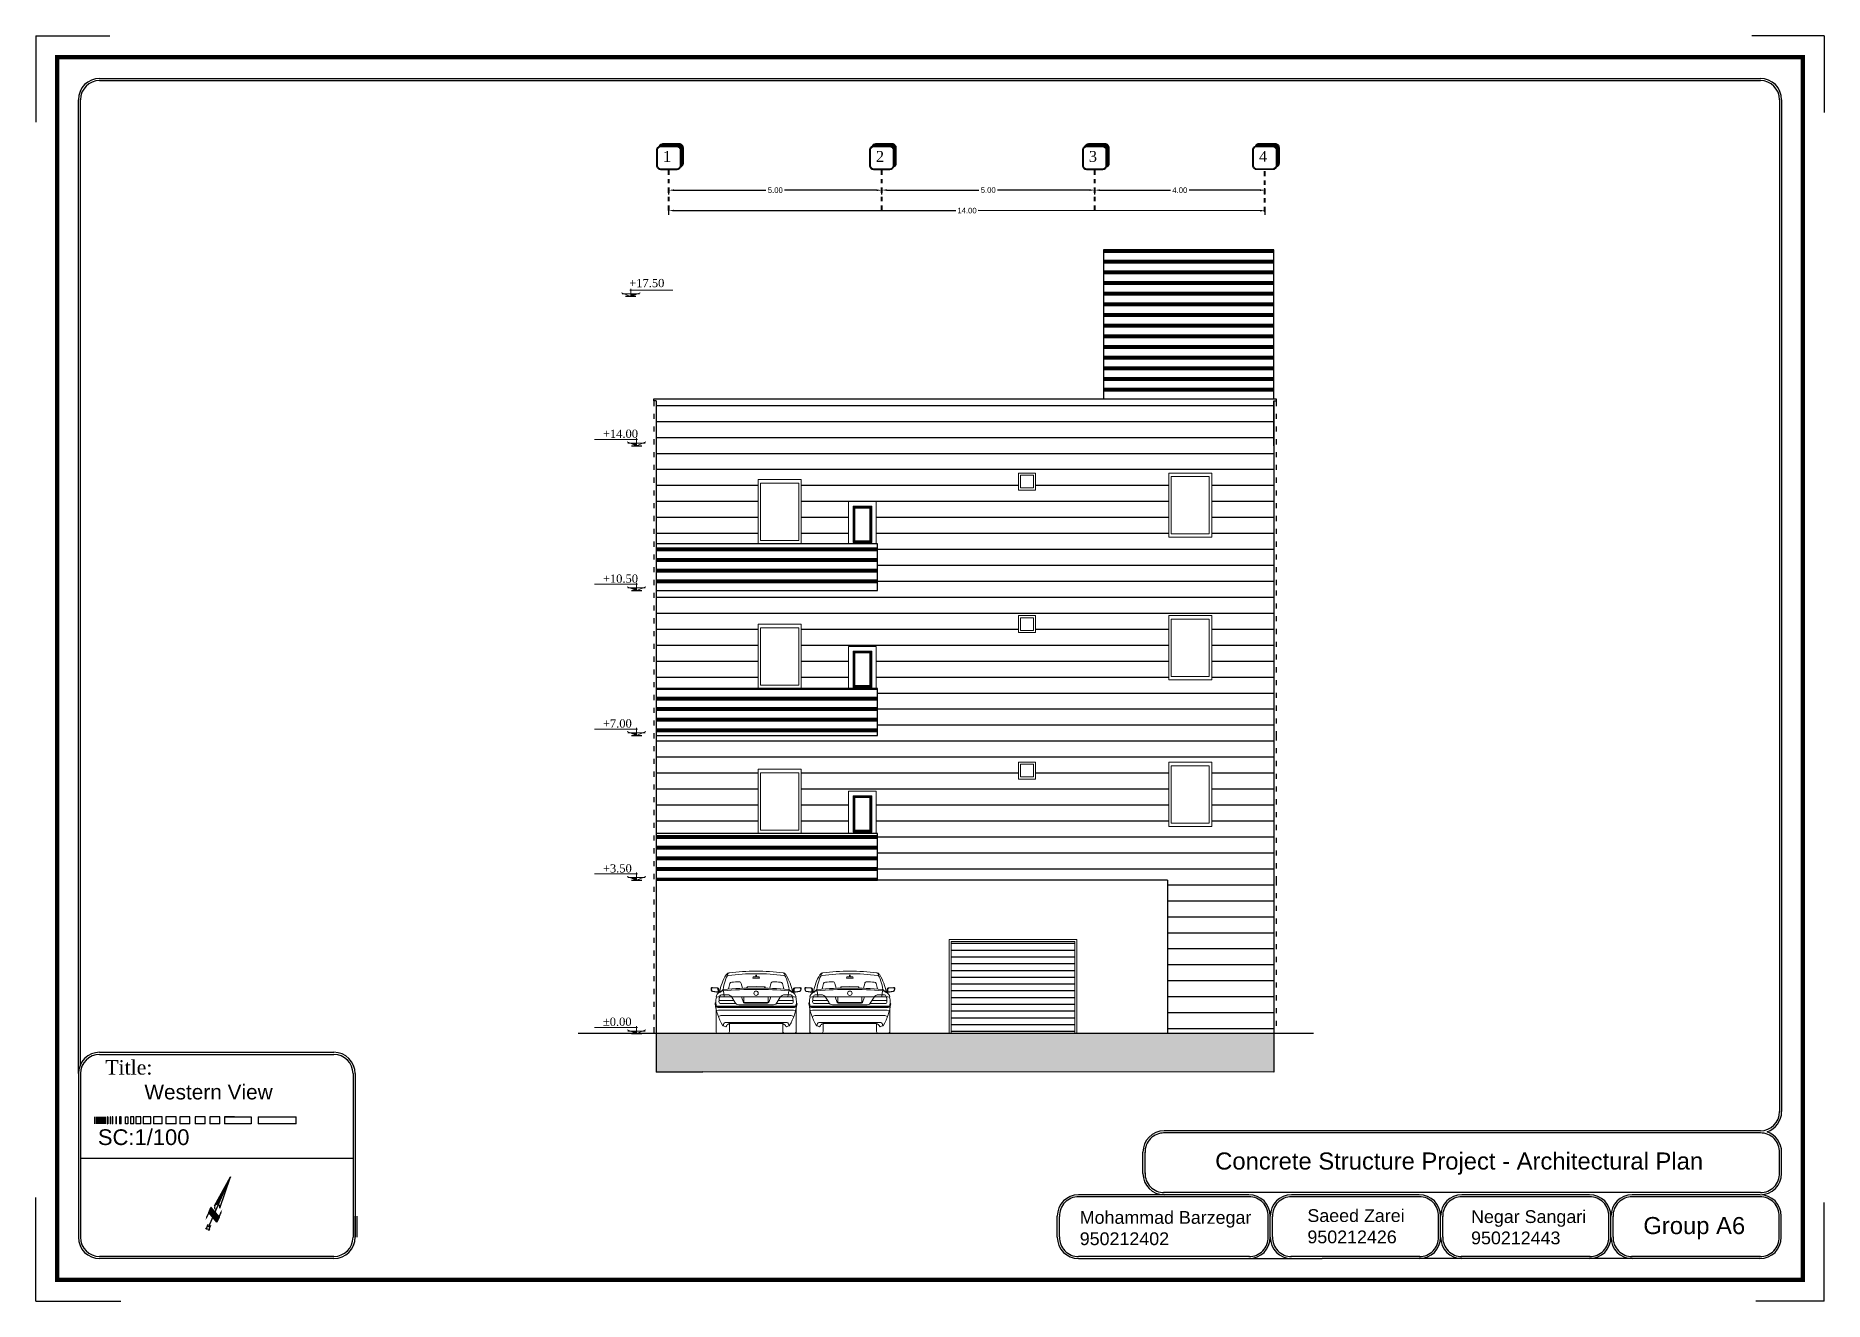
# Model space of a CAD drawing. Header units: metres. Extents: x -1655 to 449, y 40 to 361.
# Drawn here: x 377.55 to 419.55, y 40.48 to 70.18 of the extents above; entities that cross this region are included whole.
import ezdxf

# ---------------------------------------------------------------- set-up
doc = ezdxf.new("R2010")
doc.units = ezdxf.units.M
doc.header["$MEASUREMENT"] = 0
for name, pattern in [('ACAD_ISO03W100', [30, 12, -18]), ('ACAD_ISO10W100', [18, 12, -3, 0, -3]), ('DASHDOT', [1, 0.5, -0.25, 0, -0.25])]:
    doc.linetypes.add(name, pattern=pattern)
for name, color, linetype in [('2', 2, 'Continuous'), ('hatch', 8, 'Continuous'), ('rigidity', 3, 'Continuous'), ('TEXT', 3, 'Continuous')]:
    doc.layers.add(name, color=color, linetype=linetype)
for name, color, linetype, lineweight in [('dimention', 2, 'Continuous', 13), ('Layer1', 1, 'Continuous', 40), ('Layer3', 144, 'Continuous', 15), ('Layer4', 252, 'Continuous', 25), ('Layer5', 31, 'Continuous', 9)]:
    doc.layers.add(name, color=color, linetype=linetype, lineweight=lineweight)
doc.styles.get("Standard").update_dxf_attribs({"font": 'arial.ttf'})
doc.styles.add('style1', font='arial.ttf')
doc.styles.add('TIMES NEW ROMAN', font='times.ttf', dxfattribs={"height": 0.2})
doc.dimstyles.new('sitting', dxfattribs={"dimtxt": 0.13, "dimasz": 0.12, "dimexe": 0.05, "dimexo": 0.05, "dimgap": 0.05, "dimtad": 0, "dimzin": 0, "dimdsep": 46, "dimtxsty": 'style1', "dimcen": 0, "dimazin": 0, "dimtm": 1e-09, "dimtfac": 1, "dimtofl": 0, "dimtmove": 1, "dimatfit": 3, "dimldrblk": 'DOT', "dimfxl": 0.1, "dimfxlon": 1, "dimtolj": 1, "dimtzin": 0, "dimarcsym": 0})

msp = doc.modelspace()

# ---------------------------------------------------------------- texts
at = {"color": 6, "insert": (380.104, 45.561), "char_height": 0.34965, "attachment_point": 1}
msp.add_mtext_dynamic_manual_height_columns('Western View', width=8.88861, gutter_width=1.25, heights=[0], dxfattribs=at)
at = {"layer": 'TEXT', "color": 9, "true_color": 0xc7c8ca, "char_height": 0.256, "attachment_point": 3, "rotation": 0.0088, "style": 'TIMES NEW ROMAN'}
for s, insert in [('1', (392.475, 67.472)), ('2', (397.475, 67.472)), ('3', (402.475, 67.472)), ('4', (406.472, 67.474))]:
    msp.add_mtext_dynamic_manual_height_columns(s, width=0.30135, gutter_width=12.5, heights=[0], dxfattribs=dict(at, insert=insert))
at = {"layer": 'TEXT', "ltscale": 0.2, "char_height": 0.2697, "width": 1.95401}
for s, insert, attachment_point in [('{\\fTimes New Roman|b0|i0|c0|p18;\\H0.72x;+17.50}', (392.315, 64.271), 9), ('{\\fTimes New Roman|b0|i0|c0|p18;\\H0.72x;+14.00}', (390.871, 60.734), 7), ('{\\fTimes New Roman|b0|i0|c0|p18;\\H0.72x;+10.50}', (390.871, 57.334), 7), ('{\\fTimes New Roman|b0|i0|c0|p18;\\H0.72x;+7.00}', (390.871, 53.934), 7), ('{\\fTimes New Roman|b0|i0|c0|p18;\\H0.72x;+3.50}', (390.871, 50.534), 7), ('{\\fTimes New Roman|b0|i0|c0|p18;\\H0.72x;%%P0.00}', (390.871, 46.934), 7)]:
    msp.add_mtext(s, dxfattribs=dict(at, insert=insert, attachment_point=attachment_point))

# ---------------------------------------------------------------- blocks, each defined once
blk = doc.blocks.new('wq')
at = {"layer": '2', "ltscale": 0.1}
for points in [[(2621.03, 1874.02, 1), (2620.96, 1874.02, 1)], [(2621.06, 1874.19, 1), (2621.1, 1874.19, 1)], [(2621.2, 1874.02, 1), (2621.13, 1874.02, 1)]]:
    blk.add_hatch(color=256, dxfattribs=at).paths.add_polyline_path(points)
at = {"color": 2}
for p, q in [((2620.91, 1875.48), (2621.08, 1877.49)), ((2621.04, 1875.64), (2621.06, 1877.21)), ((2621.08, 1877.49), (2621.06, 1875.64)), ((2621.25, 1875.48), (2621.08, 1877.49)), ((2620.97, 1875.6), (2620.98, 1876.27)), ((2621.03, 1876.92), (2621, 1875.63)), ((2620.95, 1875.88), (2620.95, 1875.56))]:
    blk.add_line(p, q, dxfattribs=at)
at = {"color": 3}
for p, q in [((2621, 1874.02), (2621, 1874.31)), ((2621.16, 1874.02), (2621.16, 1874.31))]:
    blk.add_line(p, q, dxfattribs=at)
at = {"color": 2}
blk.add_arc((2621.08, 1875.48), 0.168, 0, 270, dxfattribs=at)
at = {"layer": '2', "ltscale": 0.1}
blk.add_line((2621.08, 1874.19), (2621.08, 1877.49), dxfattribs=at)
at = {"layer": '2', "color": 4, "ltscale": 0.1}
for p, q in [((2620.74, 1875.31), (2621.42, 1874.97)), ((2620.74, 1874.97), (2620.74, 1875.31)), ((2620.79, 1875.28), (2620.74, 1875.23)), ((2620.83, 1875.27), (2620.74, 1875.18)), ((2620.81, 1875.27), (2620.74, 1875.21)), ((2620.84, 1875.26), (2620.74, 1875.16)), ((2620.86, 1875.25), (2620.74, 1875.14)), ((2620.87, 1875.24), (2620.74, 1875.11)), ((2620.89, 1875.23), (2620.74, 1875.09)), ((2620.91, 1875.23), (2620.74, 1875.07)), ((2620.92, 1875.22), (2620.74, 1875.04)), ((2620.94, 1875.21), (2620.74, 1875.02)), ((2620.97, 1875.2), (2620.74, 1874.97)), ((2620.95, 1875.2), (2620.74, 1874.99)), ((2621.42, 1874.64), (2620.74, 1874.97)), ((2620.74, 1874.97), (2620.74, 1874.64)), ((2620.98, 1875.19), (2620.76, 1874.96)), ((2621, 1875.18), (2620.78, 1874.96)), ((2621.02, 1875.17), (2620.79, 1874.95)), ((2621.03, 1875.16), (2620.81, 1874.94)), ((2621.05, 1875.16), (2620.82, 1874.93)), ((2621.06, 1875.15), (2620.84, 1874.92)), ((2621.08, 1875.14), (2620.86, 1874.92)), ((2621.1, 1875.13), (2620.87, 1874.91)), ((2621.11, 1875.12), (2620.89, 1874.9)), ((2621.13, 1875.12), (2620.9, 1874.89)), ((2621.14, 1875.11), (2620.92, 1874.88)), ((2621.16, 1875.1), (2620.93, 1874.88)), ((2621.17, 1875.09), (2620.95, 1874.87)), ((2621.19, 1875.08), (2620.97, 1874.86)), ((2621.21, 1875.08), (2620.98, 1874.85)), ((2621.22, 1875.07), (2621, 1874.84)), ((2621.24, 1875.06), (2621.01, 1874.84)), ((2621.25, 1875.05), (2621.03, 1874.83)), ((2621.27, 1875.04), (2621.05, 1874.82)), ((2621.29, 1875.04), (2621.06, 1874.81)), ((2621.08, 1875.14), (2621.08, 1875.14)), ((2621.08, 1875.14), (2621.08, 1874.8)), ((2621.3, 1875.03), (2621.08, 1874.8)), ((2621.32, 1875.02), (2621.09, 1874.8)), ((2621.33, 1875.01), (2621.11, 1874.79)), ((2621.35, 1875.01), (2621.12, 1874.78)), ((2621.36, 1875), (2621.14, 1874.77)), ((2621.38, 1874.99), (2621.16, 1874.77)), ((2621.4, 1874.98), (2621.17, 1874.76)), ((2621.41, 1874.97), (2621.19, 1874.75)), ((2621.42, 1874.95), (2621.2, 1874.74)), ((2621.42, 1874.93), (2621.22, 1874.73)), ((2621.42, 1874.91), (2621.24, 1874.73)), ((2621.42, 1874.88), (2621.25, 1874.72)), ((2621.42, 1874.86), (2621.27, 1874.71)), ((2621.42, 1874.97), (2621.42, 1875.31)), ((2621.42, 1874.97), (2621.42, 1874.64)), ((2621.42, 1874.83), (2621.28, 1874.7)), ((2621.42, 1874.81), (2621.3, 1874.69)), ((2621.42, 1874.79), (2621.32, 1874.69)), ((2621.42, 1874.76), (2621.33, 1874.68)), ((2621.42, 1874.74), (2621.35, 1874.67)), ((2621.42, 1874.72), (2621.36, 1874.66)), ((2621.42, 1874.69), (2621.38, 1874.65)), ((2621.42, 1874.67), (2621.39, 1874.65)), ((2621.42, 1874.64), (2621.41, 1874.64))]:
    blk.add_line(p, q, dxfattribs=at)
at = {"layer": '2', "color": 2, "ltscale": 0.1}
for p, q in [((2620.75, 1875.31), (2620.74, 1875.3)), ((2620.76, 1875.3), (2620.74, 1875.28)), ((2620.78, 1875.29), (2620.74, 1875.26))]:
    blk.add_line(p, q, dxfattribs=at)
at = {"layer": '2', "ltscale": 0.1}
for centre, radius in [((2621, 1874.02), 0.0339), ((2621.08, 1874.19), 0.0231), ((2621.16, 1874.02), 0.0339)]:
    blk.add_circle(centre, radius, dxfattribs=at)
at = {"layer": '2', "color": 4, "ltscale": 0.1}
for points in [[(2621.37, 1875.17), (2621.47, 1875.17), (2621.42, 1875.48)], [(2620.79, 1874.77), (2620.69, 1874.77), (2620.74, 1874.47)]]:
    blk.add_solid(points, dxfattribs=at)
blk = doc.blocks.new('kadr behi')
at = {"layer": 'Layer4'}
h = blk.add_hatch(dxfattribs=at)
h.set_pattern_fill('ANSI31', color=256, scale=0.003057, style=0)
h.set_pattern_definition([(45, (4632.100107, 792.904736), (-0.00686302831, 0.00686302831), [])])
h.paths.add_polyline_path([(5022.921, 1987.098), (5022.926, 1987.098), (5022.926, 1987.262), (5022.921, 1987.262)])
for p, q in [((5021.237, 2012.631), (5021.237, 2010.601)), ((5021.237, 2012.631), (5022.978, 2012.631)), ((5063.237, 2012.631), (5061.539, 2012.631)), ((5063.237, 2012.631), (5063.237, 2010.833)), ((5022.737, 2011.631), (5061.737, 2011.631)), ((5022.737, 2011.581), (5061.737, 2011.581)), ((5022.237, 1988.273), (5022.237, 2011.131)), ((5022.287, 1988.491), (5022.287, 2011.131)), ((5062.187, 2011.131), (5062.187, 1987.381)), ((5062.237, 2011.131), (5062.237, 1987.381)), ((5022.737, 1988.773), (5028.237, 1988.773)), ((5022.737, 1988.723), (5028.237, 1988.723)), ((5022.237, 1988.273), (5022.237, 1984.431)), ((5022.287, 1988.273), (5022.287, 1984.431)), ((5028.687, 1988.273), (5028.687, 1984.431)), ((5028.737, 1988.273), (5028.737, 1984.431)), ((5022.614, 1987.262), (5022.614, 1987.098)), ((5022.653, 1987.262), (5022.653, 1987.098)), ((5022.677, 1987.262), (5022.677, 1987.098)), ((5022.696, 1987.262), (5022.696, 1987.098)), ((5022.709, 1987.262), (5022.709, 1987.098)), ((5022.718, 1987.26), (5022.718, 1987.096)), ((5022.726, 1987.262), (5022.726, 1987.098)), ((5022.73, 1987.262), (5022.73, 1987.098)), ((5022.736, 1987.262), (5022.736, 1987.098)), ((5022.74, 1987.262), (5022.74, 1987.098)), ((5022.744, 1987.262), (5022.744, 1987.098)), ((5022.747, 1987.262), (5022.747, 1987.098)), ((5022.749, 1987.262), (5022.749, 1987.098)), ((5022.751, 1987.262), (5022.751, 1987.098)), ((5022.753, 1987.262), (5022.753, 1987.098)), ((5022.755, 1987.262), (5022.755, 1987.098)), ((5022.756, 1987.262), (5022.756, 1987.098)), ((5022.757, 1987.262), (5022.757, 1987.098)), ((5022.758, 1987.262), (5022.758, 1987.098)), ((5022.76, 1987.262), (5022.76, 1987.098)), ((5022.761, 1987.262), (5022.761, 1987.098)), ((5022.763, 1987.262), (5022.763, 1987.098)), ((5022.764, 1987.262), (5022.764, 1987.098)), ((5022.766, 1987.262), (5022.766, 1987.098)), ((5022.768, 1987.262), (5022.768, 1987.098)), ((5022.769, 1987.262), (5022.769, 1987.098)), ((5022.771, 1987.262), (5022.771, 1987.098)), ((5022.772, 1987.262), (5022.772, 1987.098)), ((5022.774, 1987.262), (5022.774, 1987.098)), ((5022.774, 1987.262), (5022.774, 1987.098)), ((5022.776, 1987.262), (5022.776, 1987.098)), ((5022.777, 1987.262), (5022.777, 1987.098)), ((5022.779, 1987.262), (5022.779, 1987.098)), ((5022.782, 1987.262), (5022.782, 1987.098)), ((5022.784, 1987.262), (5022.784, 1987.098)), ((5022.787, 1987.262), (5022.787, 1987.098)), ((5022.791, 1987.262), (5022.791, 1987.098)), ((5022.795, 1987.262), (5022.795, 1987.098)), ((5022.802, 1987.262), (5022.802, 1987.098)), ((5022.811, 1987.262), (5022.811, 1987.098)), ((5022.819, 1987.262), (5022.819, 1987.098)), ((5022.829, 1987.262), (5022.829, 1987.098)), ((5022.846, 1987.262), (5022.846, 1987.098)), ((5022.859, 1987.262), (5022.859, 1987.098)), ((5022.878, 1987.262), (5022.878, 1987.098)), ((5022.926, 1987.262), (5022.926, 1987.098)), ((5022.995, 1987.098), (5022.984, 1987.098)), ((5023.044, 1987.098), (5023.033, 1987.098)), ((5023.13, 1987.098), (5023.114, 1987.098)), ((5023.241, 1987.098), (5023.205, 1987.098)), ((5023.399, 1987.098), (5023.346, 1987.098)), ((5023.54, 1987.098), (5023.458, 1987.098)), ((5023.707, 1987.098), (5023.59, 1987.098)), ((5023.941, 1987.098), (5023.758, 1987.098)), ((5024.206, 1987.098), (5024.002, 1987.098)), ((5024.532, 1987.098), (5024.295, 1987.098)), ((5024.856, 1987.098), (5024.62, 1987.098)), ((5025.218, 1987.098), (5024.982, 1987.098)), ((5025.558, 1987.098), (5025.321, 1987.098)), ((5025.558, 1987.098), (5025.558, 1987.262)), ((5025.668, 1987.262), (5026.294, 1987.262)), ((5026.294, 1987.098), (5025.668, 1987.098)), ((5026.202, 1987.262), (5026.294, 1987.262)), ((5026.294, 1987.262), (5026.294, 1987.098)), ((5026.459, 1987.262), (5027.353, 1987.262)), ((5026.459, 1987.262), (5027.353, 1987.262)), ((5026.459, 1987.262), (5026.459, 1987.098)), ((5027.353, 1987.098), (5026.459, 1987.098)), ((5027.353, 1987.098), (5027.353, 1987.262)), ((5061.737, 1986.881), (5047.723, 1986.881)), ((5061.737, 1986.931), (5047.737, 1986.931)), ((5028.687, 1986.282), (5022.287, 1986.282)), ((5047.237, 1985.931), (5047.237, 1986.431)), ((5047.287, 1985.931), (5047.287, 1986.431)), ((5062.187, 1985.931), (5062.187, 1986.431)), ((5062.237, 1985.931), (5062.237, 1986.431)), ((5021.237, 1982.931), (5021.237, 1985.369)), ((5049.728, 1985.431), (5045.727, 1985.431)), ((5049.741, 1985.381), (5045.727, 1985.381)), ((5061.737, 1985.481), (5047.723, 1985.481)), ((5053.741, 1985.381), (5050.714, 1985.381)), ((5053.728, 1985.431), (5050.728, 1985.431)), ((5057.741, 1985.381), (5054.714, 1985.381)), ((5057.728, 1985.431), (5054.728, 1985.431)), ((5061.741, 1985.381), (5058.714, 1985.381)), ((5061.728, 1985.431), (5058.728, 1985.431)), ((5028.737, 1984.431), (5028.737, 1984.931)), ((5028.787, 1984.431), (5028.787, 1984.931)), ((5045.227, 1984.431), (5045.227, 1984.931)), ((5045.277, 1984.441), (5045.277, 1984.921)), ((5050.178, 1984.431), (5050.178, 1984.931)), ((5050.228, 1984.431), (5050.228, 1984.931)), ((5050.278, 1984.431), (5050.278, 1984.931)), ((5054.178, 1984.431), (5054.178, 1984.931)), ((5054.228, 1984.431), (5054.228, 1984.931)), ((5054.278, 1984.431), (5054.278, 1984.931)), ((5058.178, 1984.431), (5058.178, 1984.931)), ((5058.228, 1984.431), (5058.228, 1984.931)), ((5058.278, 1984.431), (5058.278, 1984.931)), ((5062.178, 1984.431), (5062.178, 1984.931)), ((5062.228, 1984.431), (5062.228, 1984.931)), ((5063.237, 1982.931), (5063.237, 1985.245)), ((5028.237, 1983.981), (5022.737, 1983.981)), ((5028.237, 1983.931), (5022.737, 1983.931)), ((5049.741, 1983.981), (5045.727, 1983.981)), ((5045.727, 1983.931), (5050.499, 1983.931)), ((5050.499, 1983.931), (5051.45, 1983.931)), ((5053.741, 1983.981), (5050.714, 1983.981)), ((5058.803, 1983.931), (5051.45, 1983.931)), ((5057.741, 1983.981), (5054.714, 1983.981)), ((5061.728, 1983.931), (5055.582, 1983.931)), ((5061.741, 1983.981), (5058.714, 1983.981)), ((5063.237, 1982.931), (5063.237, 1983.931)), ((5021.237, 1982.931), (5023.237, 1982.931)), ((5063.237, 1982.931), (5061.632, 1982.931))]:
    blk.add_line(p, q, dxfattribs=at)
at = {"layer": 'Layer4', "const_width": 0.1}
blk.add_lwpolyline([(5021.737, 2012.131), (5062.737, 2012.131), (5062.737, 1983.431), (5021.737, 1983.431)], close=True, dxfattribs=at)
at = {"layer": 'Layer4'}
blk.add_lwpolyline([(5022.926, 1987.262), (5022.921, 1987.262), (5022.921, 1987.098), (5022.926, 1987.098)], close=True, dxfattribs=at)
for points in [[(5022.995, 1987.098), (5022.995, 1987.262), (5022.984, 1987.262), (5022.984, 1987.098)], [(5023.044, 1987.098), (5023.044, 1987.262), (5023.033, 1987.262), (5023.033, 1987.098)], [(5023.13, 1987.098), (5023.13, 1987.262), (5023.114, 1987.262), (5023.114, 1987.098)], [(5023.241, 1987.098), (5023.241, 1987.262), (5023.205, 1987.262), (5023.205, 1987.098)], [(5023.346, 1987.098), (5023.346, 1987.262), (5023.399, 1987.262), (5023.399, 1987.098)], [(5023.54, 1987.098), (5023.54, 1987.262), (5023.458, 1987.262), (5023.458, 1987.098)], [(5023.707, 1987.098), (5023.707, 1987.262), (5023.59, 1987.262), (5023.59, 1987.098)], [(5023.941, 1987.098), (5023.941, 1987.262), (5023.758, 1987.262), (5023.758, 1987.098)], [(5024.206, 1987.098), (5024.206, 1987.262), (5024.002, 1987.262), (5024.002, 1987.098)], [(5024.532, 1987.098), (5024.532, 1987.262), (5024.295, 1987.262), (5024.295, 1987.098)], [(5024.856, 1987.098), (5024.856, 1987.262), (5024.62, 1987.262), (5024.62, 1987.098)], [(5025.218, 1987.098), (5025.218, 1987.262), (5024.982, 1987.262), (5024.982, 1987.098)], [(5025.558, 1987.262), (5025.321, 1987.262), (5025.321, 1987.098)], [(5025.904, 1987.262), (5025.668, 1987.262), (5025.668, 1987.098)]]:
    blk.add_lwpolyline(points, dxfattribs=at)
for centre, radius, start, end in [((5022.737, 2011.131), 0.5, 90, 180), ((5022.737, 2011.131), 0.45, 90, 180), ((5061.737, 2011.131), 0.5, 0, 90), ((5061.737, 2011.131), 0.45, 0, 90), ((5022.737, 1988.273), 0.5, 90, 180), ((5022.737, 1988.273), 0.45, 90, 180), ((5028.237, 1988.273), 0.5, 0, 90), ((5028.237, 1988.273), 0.45, 0, 90), ((5028.237, 1988.273), 0.45, 0, 90), ((5061.737, 1987.381), 0.45, 270, 0), ((5061.737, 1987.381), 0.5, 288.1949, 0), ((5047.737, 1986.431), 0.5, 90, 180), ((5047.73, 1986.438), 0.443, 89.1099, 182.1493), ((5061.744, 1986.438), 0.443, 357.8507, 90.8901), ((5061.737, 1986.431), 0.5, 0, 71.8051), ((5047.737, 1985.931), 0.5, 180, 270), ((5047.73, 1985.925), 0.443, 177.8507, 270.8901), ((5061.744, 1985.925), 0.443, 269.1099, 2.1493), ((5061.737, 1985.931), 0.5, 270, 0), ((5045.727, 1984.931), 0.5, 90, 180), ((5045.72, 1984.938), 0.443, 89.1099, 182.1493), ((5049.728, 1984.931), 0.5, 0, 90), ((5049.735, 1984.938), 0.443, 357.8507, 90.8901), ((5050.728, 1984.931), 0.5, 90, 180), ((5050.721, 1984.938), 0.443, 89.1099, 182.1493), ((5053.728, 1984.931), 0.5, 0, 90), ((5053.735, 1984.938), 0.443, 357.8507, 90.8901), ((5054.728, 1984.931), 0.5, 90, 180), ((5054.721, 1984.938), 0.443, 89.1099, 182.1493), ((5057.728, 1984.931), 0.5, 0, 90), ((5057.735, 1984.938), 0.443, 357.8507, 90.8901), ((5058.728, 1984.931), 0.5, 90, 180), ((5058.721, 1984.938), 0.443, 89.1099, 182.1493), ((5061.728, 1984.931), 0.5, 0, 90), ((5061.735, 1984.938), 0.443, 357.8507, 90.8901), ((5022.737, 1984.431), 0.5, 180, 270), ((5022.737, 1984.431), 0.45, 180, 270), ((5028.237, 1984.431), 0.5, 270, 0), ((5028.237, 1984.431), 0.45, 270, 0), ((5045.727, 1984.431), 0.5, 180, 270), ((5045.72, 1984.425), 0.443, 177.8507, 270.8901), ((5049.735, 1984.425), 0.443, 269.1099, 2.1493), ((5049.728, 1984.431), 0.5, 270, 0), ((5050.728, 1984.431), 0.5, 180, 270), ((5050.721, 1984.425), 0.443, 177.8507, 270.8901), ((5053.735, 1984.425), 0.443, 269.1099, 2.1493), ((5053.728, 1984.431), 0.5, 270, 0), ((5054.728, 1984.431), 0.5, 180, 270), ((5054.721, 1984.425), 0.443, 177.8507, 270.8901), ((5057.735, 1984.425), 0.443, 269.1099, 2.1493), ((5057.728, 1984.431), 0.5, 270, 0), ((5058.728, 1984.431), 0.5, 180, 270), ((5058.721, 1984.425), 0.443, 177.8507, 270.8901), ((5061.735, 1984.425), 0.443, 269.1099, 2.1493), ((5061.728, 1984.431), 0.5, 270, 0)]:
    blk.add_arc(centre, radius, start, end, dxfattribs=at)
at = {"xscale": 0.3868790831738694, "yscale": 0.3868790831738694, "zscale": 0.3868790831738694, "rotation": 336.4714519513668}
blk.add_blockref('wq', (3806.106, 1724.692), dxfattribs=at)
at = {"attachment_point": 1}
for s, insert, char_height, width in [('Mohammad Barzegar\\P950212402', (5045.754, 1985.048), 0.3, 5.8672), ('Saeed Zarei\\P950212426', (5051.1, 1985.091), 0.3, 3.41837), ('Negar Sangari\\P950212443', (5054.944, 1985.067), 0.3, 4.35786), ('Group A6', (5058.989, 1984.907), 0.4, 4.55783)]:
    blk.add_mtext(s, dxfattribs=dict(at, insert=insert, char_height=char_height, width=width))
at = {"layer": 'Layer4'}
blk.add_text('SC:1/100', height=0.3691, dxfattribs=at).set_placement((5022.696, 1986.597))
at = {"layer": 'Layer4', "attachment_point": 1}
for s, insert, char_height, width in [('\\pxql;{\\fTimes New Roman|b0|i0|c0|p18;Title:}', (5022.869, 1988.589), 0.33835, 11.58883), ('\\pxt11;Concrete Structure Project - Architectural Plan', (5048.934, 1986.422), 0.4, 11.6111)]:
    blk.add_mtext(s, dxfattribs=dict(at, insert=insert, char_height=char_height, width=width))
blk = doc.blocks.new('nivoo')
at = {"layer": 'Layer3'}
blk.add_hatch(color=256, dxfattribs=at).paths.add_polyline_path([(1.177, -0.106), (1.326, -0.168), (1.326, -0.106)])
for p, q in [((1.326, -0.168), (1.326, 0.011)), ((1.35, -0.02), (0.342, -0.02)), ((1.326, -0.168), (1.109, -0.077)), ((1.123, -0.106), (1.326, -0.106)), ((1.326, -0.168), (1.542, -0.077)), ((1.528, -0.106), (1.326, -0.106))]:
    blk.add_line(p, q, dxfattribs=at)
at = {"layer": 'Layer4', "linetype": 'DASHDOT'}
blk.add_line((1.209, -0.168), (1.448, -0.168), dxfattribs=at)
blk = doc.blocks.new('axis')
at = {"layer": 'hatch'}
h = blk.add_hatch(dxfattribs=at)
h.set_pattern_fill('ANSI31', color=256, scale=0.003, angle=90)
h.set_pattern_definition([(135, (0, 0), (-0.00673519209, -0.00673519209), [])])
h.paths.add_polyline_path([(767.48, 242.255, 0.414214), (767.384, 242.159), (767.384, 241.79, 0.308343), (767.445, 241.701, -0.09388), (767.438, 241.736), (767.438, 242.105, -0.414214), (767.534, 242.201), (767.903, 242.201, -0.09388), (767.938, 242.194, 0.308343), (767.848, 242.255)])
at = {"layer": 'Layer4'}
blk.add_lwpolyline([(767.938, 242.194, 0.308343), (767.848, 242.255), (767.48, 242.255, 0.414214), (767.384, 242.159), (767.384, 241.79, 0.308343), (767.445, 241.701, 0.308343)], format="xyb", dxfattribs=at)
for points in [[(767.534, 241.64), (767.903, 241.64, 0.414214), (767.999, 241.736), (767.999, 242.105, 0.414214), (767.903, 242.201), (767.534, 242.201, 0.414214), (767.438, 242.105), (767.438, 241.736, 0.414214)], [(767.534, 241.655), (767.903, 241.655, 0.414214), (767.984, 241.736), (767.984, 242.105, 0.414214), (767.903, 242.186), (767.534, 242.186, 0.414214), (767.453, 242.105), (767.453, 241.736, 0.414214)]]:
    blk.add_lwpolyline(points, format="xyb", close=True, dxfattribs=at)
blk = doc.blocks.new('*D382')
at = {"layer": 'DEFPOINTS', "color": 0, "transparency": 16777216}
for p in [(397.42, 66.554), (397.42, 66.072), (402.42, 66.073)]:
    blk.add_point(p, dxfattribs=at)
at = {"layer": 'dimention', "color": 0, "lineweight": -2, "transparency": 16777216}
for p, q in [((397.42, 66.454), (397.42, 66.604)), ((397.54, 66.554), (399.701, 66.554)), ((402.3, 66.554), (400.138, 66.554)), ((402.42, 66.454), (402.42, 66.604))]:
    blk.add_line(p, q, dxfattribs=at)
at = {"layer": 'dimention', "color": 0, "transparency": 16777216}
for points in [[(397.54, 66.574), (397.54, 66.534), (397.42, 66.554)], [(402.3, 66.574), (402.3, 66.534), (402.42, 66.554)]]:
    blk.add_solid(points, dxfattribs=at)
at = {"layer": 'dimention', "color": 0, "transparency": 16777216, "insert": (399.92, 66.554), "char_height": 0.13, "attachment_point": 5, "rotation": 0.0088, "style": 'style1'}
blk.add_mtext('\\A1;5.00', dxfattribs=at)
blk = doc.blocks.new('_Dot')
at = {"color": 0, "linetype": 'ByBlock', "lineweight": -2}
blk.add_line((-0.5, 0), (-1, 0), dxfattribs=at)
at = {"color": 0, "linetype": 'ByBlock', "const_width": 0.5}
blk.add_lwpolyline([(-0.25, 0, 1), (0.25, 0, 1)], format="xyb", close=True, dxfattribs=at)
blk = doc.blocks.new('*D379')
at = {"layer": 'DEFPOINTS', "color": 0, "transparency": 16777216}
for p in [(402.42, 66.552), (402.42, 66.073), (406.42, 66.073)]:
    blk.add_point(p, dxfattribs=at)
at = {"layer": 'dimention', "color": 0, "lineweight": -2, "transparency": 16777216}
for p, q in [((402.42, 66.452), (402.42, 66.602)), ((402.54, 66.552), (404.199, 66.552)), ((406.3, 66.552), (404.641, 66.552)), ((406.42, 66.452), (406.42, 66.602))]:
    blk.add_line(p, q, dxfattribs=at)
at = {"layer": 'dimention', "color": 0, "transparency": 16777216}
for points in [[(402.54, 66.572), (402.54, 66.532), (402.42, 66.552)], [(406.3, 66.572), (406.3, 66.532), (406.42, 66.552)]]:
    blk.add_solid(points, dxfattribs=at)
at = {"layer": 'dimention', "color": 0, "transparency": 16777216, "insert": (404.42, 66.552), "char_height": 0.13, "attachment_point": 5, "rotation": 0.0046, "style": 'style1'}
blk.add_mtext('\\A1;4.00', dxfattribs=at)
blk = doc.blocks.new('*D380')
at = {"layer": 'DEFPOINTS', "color": 0, "transparency": 16777216}
for p in [(392.42, 66.073), (392.42, 65.888), (406.424, 65.886)]:
    blk.add_point(p, dxfattribs=at)
at = {"layer": 'dimention', "color": 0, "lineweight": -2, "transparency": 16777216}
for p, q in [((392.42, 65.973), (392.42, 66.123)), ((392.54, 66.073), (399.159, 66.072)), ((406.304, 66.071), (399.685, 66.072)), ((406.424, 65.971), (406.424, 66.121))]:
    blk.add_line(p, q, dxfattribs=at)
at = {"layer": 'dimention', "color": 0, "transparency": 16777216}
for points in [[(392.54, 66.093), (392.54, 66.053), (392.42, 66.073)], [(406.304, 66.091), (406.304, 66.051), (406.424, 66.071)]]:
    blk.add_solid(points, dxfattribs=at)
at = {"layer": 'dimention', "color": 0, "transparency": 16777216, "insert": (399.422, 66.072), "char_height": 0.13, "attachment_point": 5, "rotation": 359.9919, "style": 'style1'}
blk.add_mtext('\\A1;14.00', dxfattribs=at)
blk = doc.blocks.new('*D381')
at = {"layer": 'DEFPOINTS', "color": 0, "transparency": 16777216}
for p in [(392.42, 66.551), (392.42, 66.073), (397.42, 66.073)]:
    blk.add_point(p, dxfattribs=at)
at = {"layer": 'dimention', "color": 0, "lineweight": -2, "transparency": 16777216}
for p, q in [((392.42, 66.451), (392.42, 66.601)), ((392.54, 66.551), (394.701, 66.551)), ((397.3, 66.551), (395.138, 66.551)), ((397.42, 66.451), (397.42, 66.601))]:
    blk.add_line(p, q, dxfattribs=at)
at = {"layer": 'dimention', "color": 0, "transparency": 16777216}
for points in [[(392.54, 66.571), (392.54, 66.531), (392.42, 66.551)], [(397.3, 66.571), (397.3, 66.531), (397.42, 66.551)]]:
    blk.add_solid(points, dxfattribs=at)
at = {"layer": 'dimention', "color": 0, "transparency": 16777216, "insert": (394.92, 66.551), "char_height": 0.13, "attachment_point": 5, "style": 'style1'}
blk.add_mtext('\\A1;5.00', dxfattribs=at)
blk = doc.blocks.new('ACAR')
for p, q in [((-0.323, 0.823), (-0.349, 0.938)), ((-0.209, 0.849), (-0.222, 0.826)), ((0, 0.867), (-0.193, 0.86)), ((-0.072, 1.086), (-0.077, 1.071)), ((-0.068, 1.059), (0, 1.059)), ((-0.021, 1.093), (-0.067, 1.09)), ((-0.007, 1.127), (-0.009, 1.104)), ((0.068, 1.059), (0, 1.059)), ((0, 0.867), (0.193, 0.86)), ((0.007, 1.127), (0.009, 1.104)), ((0.021, 1.093), (0.067, 1.09)), ((0.072, 1.086), (0.077, 1.071)), ((0.209, 0.849), (0.222, 0.826)), ((0.323, 0.823), (0.349, 0.938)), ((-1.047, 0.812), (-1.042, 0.773)), ((-0.909, 0.827), (-1.026, 0.834)), ((-1.026, 0.755), (-0.909, 0.737)), ((-0.933, 0.616), (-0.937, 0.616)), ((-0.892, 0.752), (-0.895, 0.813)), ((-0.521, 0.537), (-0.872, 0.537)), ((0, 0.62), (-0.857, 0.62)), ((-0.474, 0.465), (-0.829, 0.465)), ((-0.674, 0.671), (-0.813, 0.671)), ((-0.776, 0.794), (-0.767, 0.767)), ((-0.774, 0.803), (-0.772, 0.802)), ((-0.767, 0.767), (-0.749, 0.62)), ((-0.496, 0.496), (-0.568, 0.612)), ((0, 0.439), (-0.409, 0.439)), ((-0.299, 0.492), (-0.345, 0.62)), ((-0.285, 0.502), (-0.285, 0.62)), ((0, 0.489), (-0.272, 0.489)), ((0, 0.476), (-0.271, 0.476)), ((0, 0.62), (0.857, 0.62)), ((0, 0.489), (0.272, 0.489)), ((0, 0.476), (0.271, 0.476)), ((0, 0.439), (0.409, 0.439)), ((0.285, 0.502), (0.285, 0.62)), ((0.299, 0.492), (0.345, 0.62)), ((0.474, 0.465), (0.829, 0.465)), ((0.496, 0.496), (0.568, 0.612)), ((0.521, 0.537), (0.872, 0.537)), ((0.674, 0.671), (0.813, 0.671)), ((0.767, 0.767), (0.749, 0.62)), ((0.776, 0.794), (0.767, 0.767)), ((0.774, 0.803), (0.772, 0.802)), ((0.892, 0.752), (0.895, 0.813)), ((0.909, 0.827), (1.026, 0.834)), ((1.026, 0.755), (0.909, 0.737)), ((0.933, 0.616), (0.937, 0.616)), ((1.047, 0.812), (1.042, 0.773)), ((-0.92, 0.407), (-0.952, 0.401)), ((-0.896, 0.395), (-0.949, 0.385)), ((-0.902, 0.375), (-0.945, 0.366)), ((-0.941, -0.187), (-0.941, 0.346)), ((-0.879, 0.312), (-0.93, 0.299)), ((0, 0.408), (-0.909, 0.408)), ((0, 0.395), (-0.896, 0.395)), ((0, 0.376), (-0.889, 0.376)), ((-0.825, 0.184), (-0.886, 0.161)), ((0, 0.314), (-0.863, 0.314)), ((0, 0.188), (-0.802, 0.188)), ((0, 0.018), (-0.728, 0.018)), ((0, 0), (-0.611, 0)), ((0, 0.408), (0.909, 0.408)), ((0, 0.395), (0.896, 0.395)), ((0, 0.376), (0.889, 0.376)), ((0, 0.314), (0.863, 0.314)), ((0, 0.188), (0.802, 0.188)), ((0, 0.018), (0.728, 0.018)), ((0, 0), (0.611, 0)), ((0.825, 0.184), (0.886, 0.161)), ((0.879, 0.312), (0.93, 0.299)), ((0.896, 0.395), (0.949, 0.385)), ((0.902, 0.375), (0.945, 0.366)), ((0.92, 0.407), (0.952, 0.401)), ((0.941, -0.187), (0.941, 0.346)), ((-0.891, -0.238), (-0.677, -0.238)), ((-0.777, -0.054), (-0.757, -0.002)), ((-0.627, -0.187), (-0.627, -0.002)), ((0.627, -0.187), (0.627, -0.002)), ((0.891, -0.238), (0.677, -0.238)), ((0.777, -0.054), (0.757, -0.002))]:
    blk.add_line(p, q)
for points in [[(-0.902, 0.837), (-1.025, 0.844, 0.464713), (-1.057, 0.811), (-1.052, 0.772, 0.336914), (-1.027, 0.746), (-0.881, 0.722)], [(0.902, 0.837), (1.025, 0.844, -0.464713), (1.057, 0.811), (1.052, 0.772, -0.336914), (1.027, 0.746), (0.881, 0.722)]]:
    blk.add_lwpolyline(points, format="xyb")
for centre, radius, start, end in [((0.25, 0.547), 1.122, 148.2567, 170.3602), ((0.532, 0.586), 1.325, 153.1256, 170.9416), ((-0.598, 1.07), 0.125, 114.2727, 147.9429), ((-0.646, 1.069), 0.0517, 95.3452, 165.4082), ((-0.616, 1.059), 0.125, 98.2803, 107.1446), ((-0.052, -2.876), 4.041, 89.2666, 98.5259), ((0.481, 0.599), 1.148, 163.0809, 169.5558), ((-0.052, -2.816), 4.041, 89.2666, 98.2803), ((-0.569, 0.919), 0.0502, 93.3321, 163.0809), ((-0.009, -8.715), 9.7, 92.3114, 93.3321), ((-0.398, 0.927), 0.0502, 12.7137, 92.3114), ((-0.193, 0.841), 0.0188, 92.1733, 152.6842), ((-0.068, 1.068), 0.00941, 162.4632, 270), ((-0.066, 1.084), 0.00627, 100.9466, 162.4632), ((-0.021, 1.105), 0.0125, 272.7001, 355.9646), ((0, 1.127), 0.00717, 90, 178.4777), ((0.052, -2.816), 4.041, 81.7197, 90.7334), ((0.052, -2.876), 4.041, 81.4741, 90.7334), ((0, 1.127), 0.00717, 1.5223, 90), ((0.021, 1.105), 0.0125, 184.0354, 267.2999), ((0.066, 1.084), 0.00627, 17.5368, 79.0534), ((0.068, 1.068), 0.00941, 270, 17.5368), ((0.193, 0.841), 0.0188, 27.3158, 87.8267), ((0.398, 0.927), 0.0502, 87.6886, 167.2863), ((0.009, -8.715), 9.7, 86.6679, 87.6886), ((0.569, 0.919), 0.0502, 16.9191, 86.6679), ((-0.481, 0.599), 1.148, 10.4442, 16.9191), ((0.616, 1.059), 0.125, 72.8554, 81.7197), ((-0.532, 0.586), 1.325, 9.0584, 26.8744), ((0.598, 1.07), 0.125, 32.0571, 65.7273), ((0.646, 1.069), 0.0517, 14.5918, 84.6548), ((-0.272, 0.538), 1.145, 9.8678, 31.5153), ((-1.027, 0.814), 0.02, 86.8302, 186.4624), ((-1.023, 0.775), 0.02, 186.4624, 260.9399), ((-0.926, 0.464), 0.0351, 130.2778, 186.0921), ((0.354, 0.631), 1.326, 187.3981, 210.552), ((-0.499, 0.498), 0.449, 164.7778, 180.9566), ((-0.509, 0.534), 0.441, 185.5666, 196.9837), ((-0.781, 0.596), 0.158, 118.5134, 172.665), ((-0.875, 0.209), 0.411, 87.3844, 98.0458), ((-0.91, 0.812), 0.015, 2.571, 86.4627), ((-0.907, 0.752), 0.015, 260.9399, 2.571), ((-0.904, 0.807), 0.03, 357.8689, 86.4627), ((-0.882, 0.712), 0.01, 56.7449, 80.9399), ((-0.424, 0.498), 0.449, 160.8185, 178.5407), ((-0.829, 0.509), 0.0439, 178.5407, 270), ((-1.028, 1.064), 0.372, 297.4849, 311.7816), ((-0.813, 0.633), 0.0376, 90, 160.8185), ((-0.788, 0.796), 0.0125, 311.7816, 350.2116), ((-0.772, 0.735), 0.0314, 94.5292, 103.4183), ((-0.009, -8.903), 9.7, 89.9496, 94.5292), ((-0.764, 0.811), 0.0125, 231.1355, 274.4634), ((-0.009, -8.872), 9.7, 89.9496, 94.4634), ((-0.674, 0.546), 0.125, 31.9122, 90), ((-0.409, 0.533), 0.0941, 203.0649, 270), ((-0.271, 0.507), 0.0314, 208.5068, 270), ((-0.272, 0.502), 0.0125, 180, 270), ((0, 0.708), 0.0521, 90, 270), ((0.009, -8.872), 9.7, 85.5366, 90.0504), ((0.009, -8.903), 9.7, 85.4708, 90.0504), ((0, 0.708), 0.0521, 270, 90), ((0.271, 0.507), 0.0314, 270, 331.4932), ((0.272, 0.502), 0.0125, 270, 360), ((0.409, 0.533), 0.0941, 270, 336.9351), ((0.674, 0.546), 0.125, 90, 148.0878), ((0.764, 0.811), 0.0125, 265.5366, 308.8645), ((0.772, 0.735), 0.0314, 76.5817, 85.4708), ((0.788, 0.796), 0.0125, 189.7884, 228.2184), ((1.028, 1.064), 0.372, 228.2184, 242.5151), ((-0.354, 0.631), 1.326, 329.448, 352.6019), ((0.813, 0.633), 0.0376, 19.1815, 90), ((0.829, 0.509), 0.0439, 270, 1.4593), ((0.424, 0.498), 0.449, 1.4593, 19.1815), ((0.781, 0.596), 0.158, 7.335, 61.4866), ((0.875, 0.209), 0.411, 81.9542, 92.6156), ((0.904, 0.807), 0.03, 93.5373, 182.1311), ((0.882, 0.712), 0.01, 99.0601, 123.2551), ((0.907, 0.752), 0.015, 177.429, 279.0601), ((0.91, 0.812), 0.015, 93.5373, 177.429), ((0.509, 0.534), 0.441, 343.0163, 354.4334), ((0.499, 0.498), 0.449, 359.0434, 15.2222), ((0.926, 0.464), 0.0351, 353.9079, 49.7222), ((1.027, 0.814), 0.02, 353.5376, 93.1698), ((1.023, 0.775), 0.02, 279.0601, 353.5376), ((-0.909, 0.345), 0.0627, 90, 99.9837), ((-0.889, 0.314), 0.0627, 90, 101.5164), ((-0.863, 0.251), 0.0627, 90, 104.521), ((-0.802, 0.125), 0.0627, 90, 110.7649), ((-0.728, -0.014), 0.0314, 90, 158.4736), ((-0.611, -0.063), 0.0627, 90, 123.3828), ((0.611, -0.063), 0.0627, 56.6172, 90), ((0.728, -0.014), 0.0314, 21.5264, 90), ((0.802, 0.125), 0.0627, 69.2351, 90), ((0.863, 0.251), 0.0627, 75.479, 90), ((0.889, 0.314), 0.0627, 78.4836, 90), ((0.909, 0.345), 0.0627, 80.0163, 90), ((-0.891, -0.187), 0.0502, 180, 270), ((-0.761, -0.027), 0.0314, 210.552, 238.517), ((-0.685, 0.097), 0.177, 238.517, 260.417), ((-0.713, -0.065), 0.0125, 264.2413, 338.0108), ((-0.547, -0.16), 0.179, 123.3828, 149.7296), ((-0.677, -0.187), 0.0502, 270, 0), ((0.677, -0.187), 0.0502, 180, 270), ((0.547, -0.16), 0.179, 30.2704, 56.6172), ((0.713, -0.065), 0.0125, 201.9892, 275.7587), ((0.685, 0.097), 0.177, 279.583, 301.483), ((0.761, -0.027), 0.0314, 301.483, 329.448), ((0.891, -0.187), 0.0502, 270, 0)]:
    blk.add_arc(centre, radius, start, end)
for points in [[(-0.858, 0.734), (-0.876, 0.742), (-0.875, 0.774), (-0.874, 0.806)], [(0.858, 0.734), (0.876, 0.742), (0.875, 0.774), (0.874, 0.806)]]:
    blk.add_open_spline(points, degree=3)
for points in [[(-0.856, 0.734), (-0.85, 0.732), (-0.836, 0.728), (-0.818, 0.756), (-0.795, 0.762), (-0.779, 0.766)], [(0.856, 0.734), (0.85, 0.732), (0.836, 0.728), (0.818, 0.756), (0.795, 0.762), (0.779, 0.766)]]:
    blk.add_open_spline(points, degree=3, knots=[0, 0, 0, 0, 0.0285739, 0.0606288, 0.1378858, 0.1378858, 0.1378858, 0.1378858])
blk = doc.blocks.new('5050new')
h = blk.add_hatch(color=256)
h.dxf.hatch_style = 1
h.paths.add_polyline_path([(6309.307, 1826.545), (6308.807, 1826.545), (6308.807, 1826.045), (6309.307, 1826.045)])
for p, q in [((6309.057, 1826.545), (6309.057, 1826.863)), ((6308.807, 1826.295), (6308.489, 1826.295)), ((6309.307, 1826.295), (6309.625, 1826.295)), ((6309.057, 1826.045), (6309.057, 1825.727))]:
    blk.add_line(p, q)
blk.add_lwpolyline([(6308.807, 1826.545), (6309.307, 1826.545), (6309.307, 1826.045), (6308.807, 1826.045)], close=True)
blk = doc.blocks.new('axha')
at = {"xscale": 0.04818339340090472, "yscale": 0.9389606098873475, "zscale": 0.04818339340090472, "rotation": 90}
blk.add_blockref('5050new', (6418.607, 1847.788), dxfattribs=at)
at = {"xscale": 0.03937007874015748, "yscale": 0.03937007874015748, "zscale": 0.03937007874015748}
for p in [(6403.505, 1851.052), (6403.012, 1849.847), (6418.919, 1847.414)]:
    blk.add_blockref('5050new', p, dxfattribs=at)
for p in [(102.376, 27.576), (107.877, 27.576), (113.877, 27.576), (119.377, 27.576), (102.375, 22.576), (107.876, 22.576), (113.876, 22.576), (119.377, 22.576), (102.375, 17.576), (107.875, 17.576), (113.875, 17.576), (119.377, 17.576), (102.375, 13.576), (107.875, 13.576), (113.875, 13.576), (119.377, 13.576)]:
    blk.add_blockref('5050new', p)

# ---------------------------------------------------------------- dimensions: what is measured, and where the dimension line sits
at = {"layer": 'dimention', "color": 9, "true_color": 0xc7c8ca}
for p1, p2, distance, picture, middle in [((397.42, 66.073), (392.42, 66.073), -0.478, '*D381', (394.92, 66.551)), ((402.42, 66.073), (397.42, 66.072), -0.481, '*D382', (399.92, 66.554)), ((406.42, 66.073), (402.42, 66.073), -0.479, '*D379', (404.42, 66.552)), ((406.424, 65.886), (392.42, 65.888), -0.185, '*D380', (399.422, 66.072))]:
    dim = msp.add_aligned_dim(p1=p1, p2=p2, distance=distance, dimstyle='sitting', override={"dimarcsym": 1}, dxfattribs=at)
    dim.commit()
    dim.dimension.update_dxf_attribs({"geometry": picture, "text_midpoint": middle})

# ---------------------------------------------------------------- hatches: boundary and pattern name
at = {"ltscale": 0.1}
h = msp.add_hatch(dxfattribs=at)
h.set_pattern_fill('ANSI31', color=252, scale=0.05, angle=315)
h.set_pattern_definition([(0, (369.34003, 48.71696), (6e-17, 0.15875), [])])
h.paths.add_polyline_path([(401.951, 46.767), (399.051, 46.767), (399.051, 48.917), (401.951, 48.917)])
at = {"layer": 'rigidity', "true_color": 0xcd6928}
h = msp.add_hatch(dxfattribs=at)
h.set_pattern_fill('PLAST', color=32)
h.set_pattern_definition([(0, (-48.92947, 0.34371), (0, 0.25), []), (0, (-48.92947, 0.37496), (0, 0.25), []), (0, (-48.92947, 0.40621), (0, 0.25), [])])
h.paths.add_polyline_path([(392.119, 51.455), (397.319, 51.455), (397.319, 50.355), (392.119, 50.355)])
h.paths.add_polyline_path([(392.119, 54.855), (397.319, 54.855), (397.319, 53.755), (392.119, 53.755)])
h.paths.add_polyline_path([(392.119, 58.255), (397.319, 58.255), (397.319, 57.155), (392.119, 57.155)])
h.paths.add_polyline_path([(402.631, 65.155), (406.631, 65.155), (406.631, 61.655), (402.631, 61.655)])
h = msp.add_hatch(dxfattribs=at)
h.set_pattern_fill('ANSI31', color=32, scale=3, angle=135)
h.paths.add_polyline_path([(406.631, 57.155), (406.631, 61.605), (406.681, 61.605), (406.681, 61.655), (392.369, 61.655), (392.069, 61.655), (392.069, 61.605), (392.119, 61.605), (392.119, 58.255), (394.519, 58.255), (394.519, 59.764), (395.526, 59.764), (395.526, 58.255), (396.642, 58.255), (396.642, 59.245), (397.288, 59.245), (397.288, 58.255), (397.319, 58.255), (397.319, 57.155), (392.119, 57.155), (392.119, 54.855), (394.519, 54.855), (394.519, 56.364), (395.526, 56.364), (395.526, 54.855), (396.642, 54.855), (396.642, 55.845), (397.288, 55.845), (397.288, 54.855), (397.319, 54.855), (397.319, 53.755), (392.119, 53.755), (392.119, 51.455), (394.519, 51.455), (394.519, 52.964), (395.526, 52.964), (395.526, 51.455), (396.642, 51.455), (396.642, 52.45), (397.288, 52.45), (397.288, 51.455), (397.319, 51.455), (397.319, 50.355), (404.131, 50.355), (404.131, 46.755), (406.631, 46.755), (406.631, 50.355), (406.631, 53.755)])
h.paths.add_polyline_path([(401.032, 53.129), (401.032, 52.729), (400.632, 52.729), (400.632, 53.129)], flags=16)
h.paths.add_polyline_path([(400.982, 53.079), (400.982, 52.779), (400.682, 52.779), (400.682, 53.079)], flags=0)
h.paths.add_polyline_path([(404.161, 55.059), (404.161, 56.568), (405.169, 56.568), (405.169, 55.059)], flags=16)
h.paths.add_polyline_path([(404.213, 55.137), (404.213, 56.483), (405.111, 56.483), (405.111, 55.137)], flags=0)
h.paths.add_polyline_path([(404.161, 53.129), (405.169, 53.129), (405.169, 51.621), (404.161, 51.621)], flags=16)
h.paths.add_polyline_path([(404.213, 53.044), (405.111, 53.044), (405.111, 51.699), (404.213, 51.699)], flags=0)
h.paths.add_polyline_path([(401.032, 56.168), (400.632, 56.168), (400.632, 56.568), (401.032, 56.568)], flags=16)
h.paths.add_polyline_path([(400.982, 56.218), (400.682, 56.218), (400.682, 56.518), (400.982, 56.518)], flags=0)
h.paths.add_polyline_path([(404.161, 58.405), (404.161, 59.914), (405.169, 59.914), (405.169, 58.405)], flags=16)
h.paths.add_polyline_path([(404.213, 58.483), (404.213, 59.829), (405.111, 59.829), (405.111, 58.483)], flags=0)
h.paths.add_polyline_path([(401.032, 59.514), (400.632, 59.514), (400.632, 59.914), (401.032, 59.914)], flags=16)
h.paths.add_polyline_path([(400.982, 59.564), (400.682, 59.564), (400.682, 59.864), (400.982, 59.864)], flags=0)
at = {"layer": 'rigidity', "true_color": 0x939598}
h = msp.add_hatch(dxfattribs=at)
h.set_pattern_fill('AR-CONC', color=252, scale=0.05)
h.set_pattern_definition([(50, (55.20067, -0.82942), (0.3586301, -0.03137607), [0.0375, -0.4125]), (355, (55.20067, -0.8294), (-0.06937567, 0.37609607), [0.03, -0.33]), (100.45144, (55.23055, -0.83203), (0.28925442, 0.34472), [0.0318701, -0.35057106]), (46.1842, (55.20067, -0.7294), (0.53362067, -0.08275964), [0.05625, -0.61875]), (96.63564, (55.24513, -0.7363), (0.467331, 0.4870593), [0.0478052, -0.5258569]), (351.18416, (55.20067, -0.7294), (0.467331, 0.4870593), [0.045, -0.495]), (21, (55.25067, -0.75442), (0.29845353, -0.20130945), [0.0375, -0.4125]), (326, (55.25067, -0.7544), (0.12165767, 0.36257502), [0.03, -0.33]), (71.45144, (55.27554, -0.7712), (0.4201112, 0.16126558), [0.0318701, -0.35057106]), (37.5, (55.20067, -0.82942), (0.006079928, 0.166446927), [0, -0.326, 0, -0.335, 0, -0.33125]), (7.5, (55.20067, -0.82942), (0.13153477, 0.19720586), [0, -0.191, 0, -0.3185, 0, -0.12625]), (327.5, (55.08917, -0.82942), (0.26691122, -0.011277436), [0, -0.125, 0, -0.39, 0, -0.5175]), (317.5, (55.03917, -0.82942), (0.29159308, 0.05005249), [0, -0.1625, 0, -0.259, 0, -0.3675])])
h.paths.add_polyline_path([(392.119, 46.755), (406.631, 46.755), (406.631, 45.855), (393.219, 45.856), (392.119, 45.855)])

# ---------------------------------------------------------------- linework, layer by layer
at = {"ltscale": 0.1}
for p, q in [((392.069, 61.655), (392.369, 61.655)), ((392.069, 61.605), (392.069, 61.655)), ((392.119, 61.605), (392.119, 61.239)), ((392.119, 61.605), (392.119, 57.155)), ((392.369, 61.655), (406.681, 61.655)), ((404.869, 61.655), (404.869, 61.655)), ((406.631, 61.605), (406.631, 57.155)), ((406.631, 61.605), (406.681, 61.605)), ((406.681, 61.655), (406.681, 61.605)), ((392.119, 57.155), (392.119, 53.755)), ((406.631, 57.155), (406.631, 53.755)), ((392.119, 53.755), (392.119, 50.355)), ((406.631, 53.755), (406.631, 50.355)), ((392.119, 50.355), (392.119, 46.755)), ((404.131, 50.355), (404.131, 46.755)), ((406.631, 50.355), (406.631, 46.755)), ((407.56, 46.755), (390.288, 46.755)), ((392.119, 46.755), (392.119, 45.855)), ((406.631, 46.755), (406.631, 45.855)), ((393.219, 45.855), (392.119, 45.855)), ((406.631, 45.855), (393.219, 45.856))]:
    msp.add_line(p, q, dxfattribs=at)
at = {"color": 64, "linetype": 'ACAD_ISO03W100', "ltscale": 0.01}
for p, q in [((392.069, 61.605), (392.069, 46.755)), ((406.681, 61.605), (406.681, 57.155)), ((406.681, 57.155), (406.681, 53.755)), ((406.681, 53.755), (406.681, 50.355)), ((406.681, 50.355), (406.681, 46.755))]:
    msp.add_line(p, q, dxfattribs=at)
at = {"ltscale": 0.5}
msp.add_line((392.119, 61.605), (392.069, 61.605), dxfattribs=at)
at = {"layer": 'Layer1', "linetype": 'ACAD_ISO10W100', "ltscale": 0.01}
for p, q in [((392.42, 66.073), (392.42, 67.031)), ((397.42, 66.073), (397.42, 67.031)), ((402.42, 66.073), (402.42, 67.031)), ((406.416, 66.041), (406.415, 66.999))]:
    msp.add_line(p, q, dxfattribs=at)
at = {"layer": 'Layer5'}
for p, q in [((394.519, 59.764), (394.519, 58.255)), ((395.526, 59.764), (394.519, 59.764)), ((394.57, 59.679), (394.57, 58.333)), ((395.469, 59.679), (394.57, 59.679)), ((395.469, 59.679), (395.469, 58.333)), ((395.526, 59.764), (395.526, 58.255)), ((404.161, 59.914), (404.161, 58.405)), ((405.169, 59.914), (404.161, 59.914)), ((404.213, 59.829), (404.213, 58.483)), ((405.111, 59.829), (404.213, 59.829)), ((405.111, 59.829), (405.111, 58.483)), ((405.169, 59.914), (405.169, 58.405)), ((396.642, 58.255), (396.642, 59.245)), ((396.642, 59.245), (397.288, 59.245)), ((397.288, 58.255), (397.288, 59.245)), ((396.747, 59.134), (396.747, 58.28)), ((396.747, 59.134), (396.791, 59.09)), ((397.185, 59.134), (396.747, 59.134)), ((396.769, 59.112), (396.769, 58.302)), ((397.163, 59.112), (396.769, 59.112)), ((396.791, 59.09), (396.791, 58.324)), ((397.141, 59.09), (396.791, 59.09)), ((397.185, 59.134), (397.141, 59.09)), ((397.141, 58.324), (397.141, 59.09)), ((397.163, 58.302), (397.163, 59.112)), ((397.185, 59.134), (397.185, 58.28)), ((405.169, 58.405), (404.161, 58.405)), ((405.111, 58.483), (404.213, 58.483)), ((395.526, 58.255), (394.519, 58.255)), ((395.469, 58.333), (394.57, 58.333)), ((396.791, 58.324), (396.747, 58.28)), ((396.747, 58.28), (397.185, 58.28)), ((396.769, 58.302), (397.163, 58.302)), ((396.791, 58.324), (397.141, 58.324)), ((397.141, 58.324), (397.185, 58.28)), ((394.519, 56.364), (394.519, 54.855)), ((395.526, 56.364), (394.519, 56.364)), ((395.526, 56.364), (395.526, 54.855)), ((404.161, 56.568), (404.161, 55.059)), ((405.169, 56.568), (404.161, 56.568)), ((404.213, 56.483), (404.213, 55.137)), ((405.111, 56.483), (404.213, 56.483)), ((405.111, 56.483), (405.111, 55.137)), ((405.169, 56.568), (405.169, 55.059)), ((394.57, 56.279), (394.57, 54.933)), ((395.469, 56.279), (394.57, 56.279)), ((395.469, 56.279), (395.469, 54.933)), ((396.642, 54.855), (396.642, 55.845)), ((396.642, 55.845), (397.288, 55.845)), ((396.747, 55.734), (396.747, 54.88)), ((396.747, 55.734), (396.791, 55.69)), ((397.185, 55.734), (396.747, 55.734)), ((396.769, 55.712), (396.769, 54.902)), ((397.163, 55.712), (396.769, 55.712)), ((396.791, 55.69), (396.791, 54.924)), ((397.141, 55.69), (396.791, 55.69)), ((397.185, 55.734), (397.141, 55.69)), ((397.141, 54.924), (397.141, 55.69)), ((397.163, 54.902), (397.163, 55.712)), ((397.185, 55.734), (397.185, 54.88)), ((397.288, 54.855), (397.288, 55.845)), ((405.169, 55.059), (404.161, 55.059)), ((405.111, 55.137), (404.213, 55.137)), ((395.526, 54.855), (394.519, 54.855)), ((395.469, 54.933), (394.57, 54.933)), ((396.791, 54.924), (396.747, 54.88)), ((396.747, 54.88), (397.185, 54.88)), ((396.769, 54.902), (397.163, 54.902)), ((396.791, 54.924), (397.141, 54.924)), ((397.141, 54.924), (397.185, 54.88)), ((394.519, 52.964), (394.519, 51.455)), ((395.526, 52.964), (394.519, 52.964)), ((395.526, 52.964), (395.526, 51.455)), ((404.161, 53.129), (404.161, 51.621)), ((405.169, 53.129), (404.161, 53.129)), ((404.213, 53.044), (404.213, 51.699)), ((405.111, 53.044), (404.213, 53.044)), ((405.111, 53.044), (405.111, 51.699)), ((405.169, 53.129), (405.169, 51.621)), ((394.57, 52.879), (394.57, 51.533)), ((395.469, 52.879), (394.57, 52.879)), ((395.469, 52.879), (395.469, 51.533)), ((396.642, 51.455), (396.642, 52.45)), ((396.642, 52.45), (397.288, 52.45)), ((396.747, 52.339), (396.747, 51.485)), ((396.747, 52.339), (396.791, 52.295)), ((397.185, 52.339), (396.747, 52.339)), ((396.769, 52.317), (396.769, 51.507)), ((397.163, 52.317), (396.769, 52.317)), ((396.791, 52.295), (396.791, 51.529)), ((397.141, 52.295), (396.791, 52.295)), ((397.185, 52.339), (397.141, 52.295)), ((397.141, 51.529), (397.141, 52.295)), ((397.163, 51.507), (397.163, 52.317)), ((397.185, 52.339), (397.185, 51.485)), ((397.288, 51.455), (397.288, 52.45)), ((405.111, 51.699), (404.213, 51.699)), ((395.526, 51.455), (394.519, 51.455)), ((395.469, 51.533), (394.57, 51.533)), ((396.791, 51.529), (396.747, 51.485)), ((396.747, 51.485), (397.185, 51.485)), ((396.769, 51.507), (397.163, 51.507)), ((396.791, 51.529), (397.141, 51.529)), ((397.141, 51.529), (397.185, 51.485)), ((405.169, 51.621), (404.161, 51.621)), ((402.001, 48.967), (399.001, 48.967)), ((399.001, 48.967), (399.001, 46.755)), ((399.051, 48.917), (399.051, 46.767)), ((401.951, 48.917), (399.051, 48.917)), ((401.951, 48.917), (401.951, 46.767)), ((402.001, 48.967), (402.001, 46.755))]:
    msp.add_line(p, q, dxfattribs=at)
for points in [[(400.632, 59.514), (401.032, 59.514), (401.032, 59.914), (400.632, 59.914), (400.632, 59.514)], [(400.632, 56.168), (401.032, 56.168), (401.032, 56.568), (400.632, 56.568), (400.632, 56.168)], [(400.632, 52.729), (401.032, 52.729), (401.032, 53.129), (400.632, 53.129), (400.632, 52.729)]]:
    msp.add_lwpolyline(points, dxfattribs=at)
for points in [[(400.682, 59.564), (400.982, 59.564), (400.982, 59.864), (400.682, 59.864)], [(400.682, 56.218), (400.982, 56.218), (400.982, 56.518), (400.682, 56.518)], [(400.682, 52.779), (400.982, 52.779), (400.982, 53.079), (400.682, 53.079)]]:
    msp.add_lwpolyline(points, close=True, dxfattribs=at)
at = {"layer": 'rigidity', "color": 0}
for p, q in [((406.631, 65.155), (402.631, 65.155)), ((402.631, 65.155), (402.631, 61.655)), ((406.631, 61.655), (406.631, 65.155)), ((406.631, 60.555), (406.631, 61.605)), ((397.319, 58.255), (392.119, 58.255)), ((397.319, 57.155), (397.319, 58.255)), ((392.119, 57.155), (397.319, 57.155)), ((397.319, 54.855), (392.119, 54.855)), ((397.319, 53.755), (397.319, 54.855)), ((392.119, 53.755), (397.319, 53.755)), ((397.319, 51.455), (392.119, 51.455)), ((397.319, 50.355), (397.319, 51.455)), ((392.119, 50.355), (397.319, 50.355)), ((404.131, 50.355), (392.119, 50.355))]:
    msp.add_line(p, q, dxfattribs=at)

# ---------------------------------------------------------------- block references
for name, p in [('axha', (-6218.211, -1791.192)), ('axha', (-6265.726, -1791.487)), ('kadr behi', (-4643.684, -1942.456))]:
    msp.add_blockref(name, p)
at = {"layer": 'Layer1', "xscale": -1, "rotation": 0.008750763623961433}
for p in [(1160.175, -174.491), (1165.175, -174.491), (1170.175, -174.491), (1174.171, -174.489)]:
    msp.add_blockref('axis', p, dxfattribs=at)
at = {"layer": 'Layer5'}
for p in [(394.469, 46.996), (396.67, 46.996)]:
    msp.add_blockref('ACAR', p, dxfattribs=at)
at = {"layer": 'TEXT', "xscale": -1}
msp.add_blockref('nivoo', (392.852, 64.223), dxfattribs=at)
at = {"layer": 'TEXT'}
for p in [(390.334, 60.723), (390.334, 57.323), (390.334, 53.923), (390.334, 50.523), (390.334, 46.923)]:
    msp.add_blockref('nivoo', p, dxfattribs=at)

msp.set_redraw_order([(e.dxf.handle, doc.entitydb.next_handle()) for e in msp.query("TEXT MTEXT ATTDEF DIMENSION ARC_DIMENSION")])  # texts and dimensions are drawn at this point

doc.saveas('drawing.dxf')
